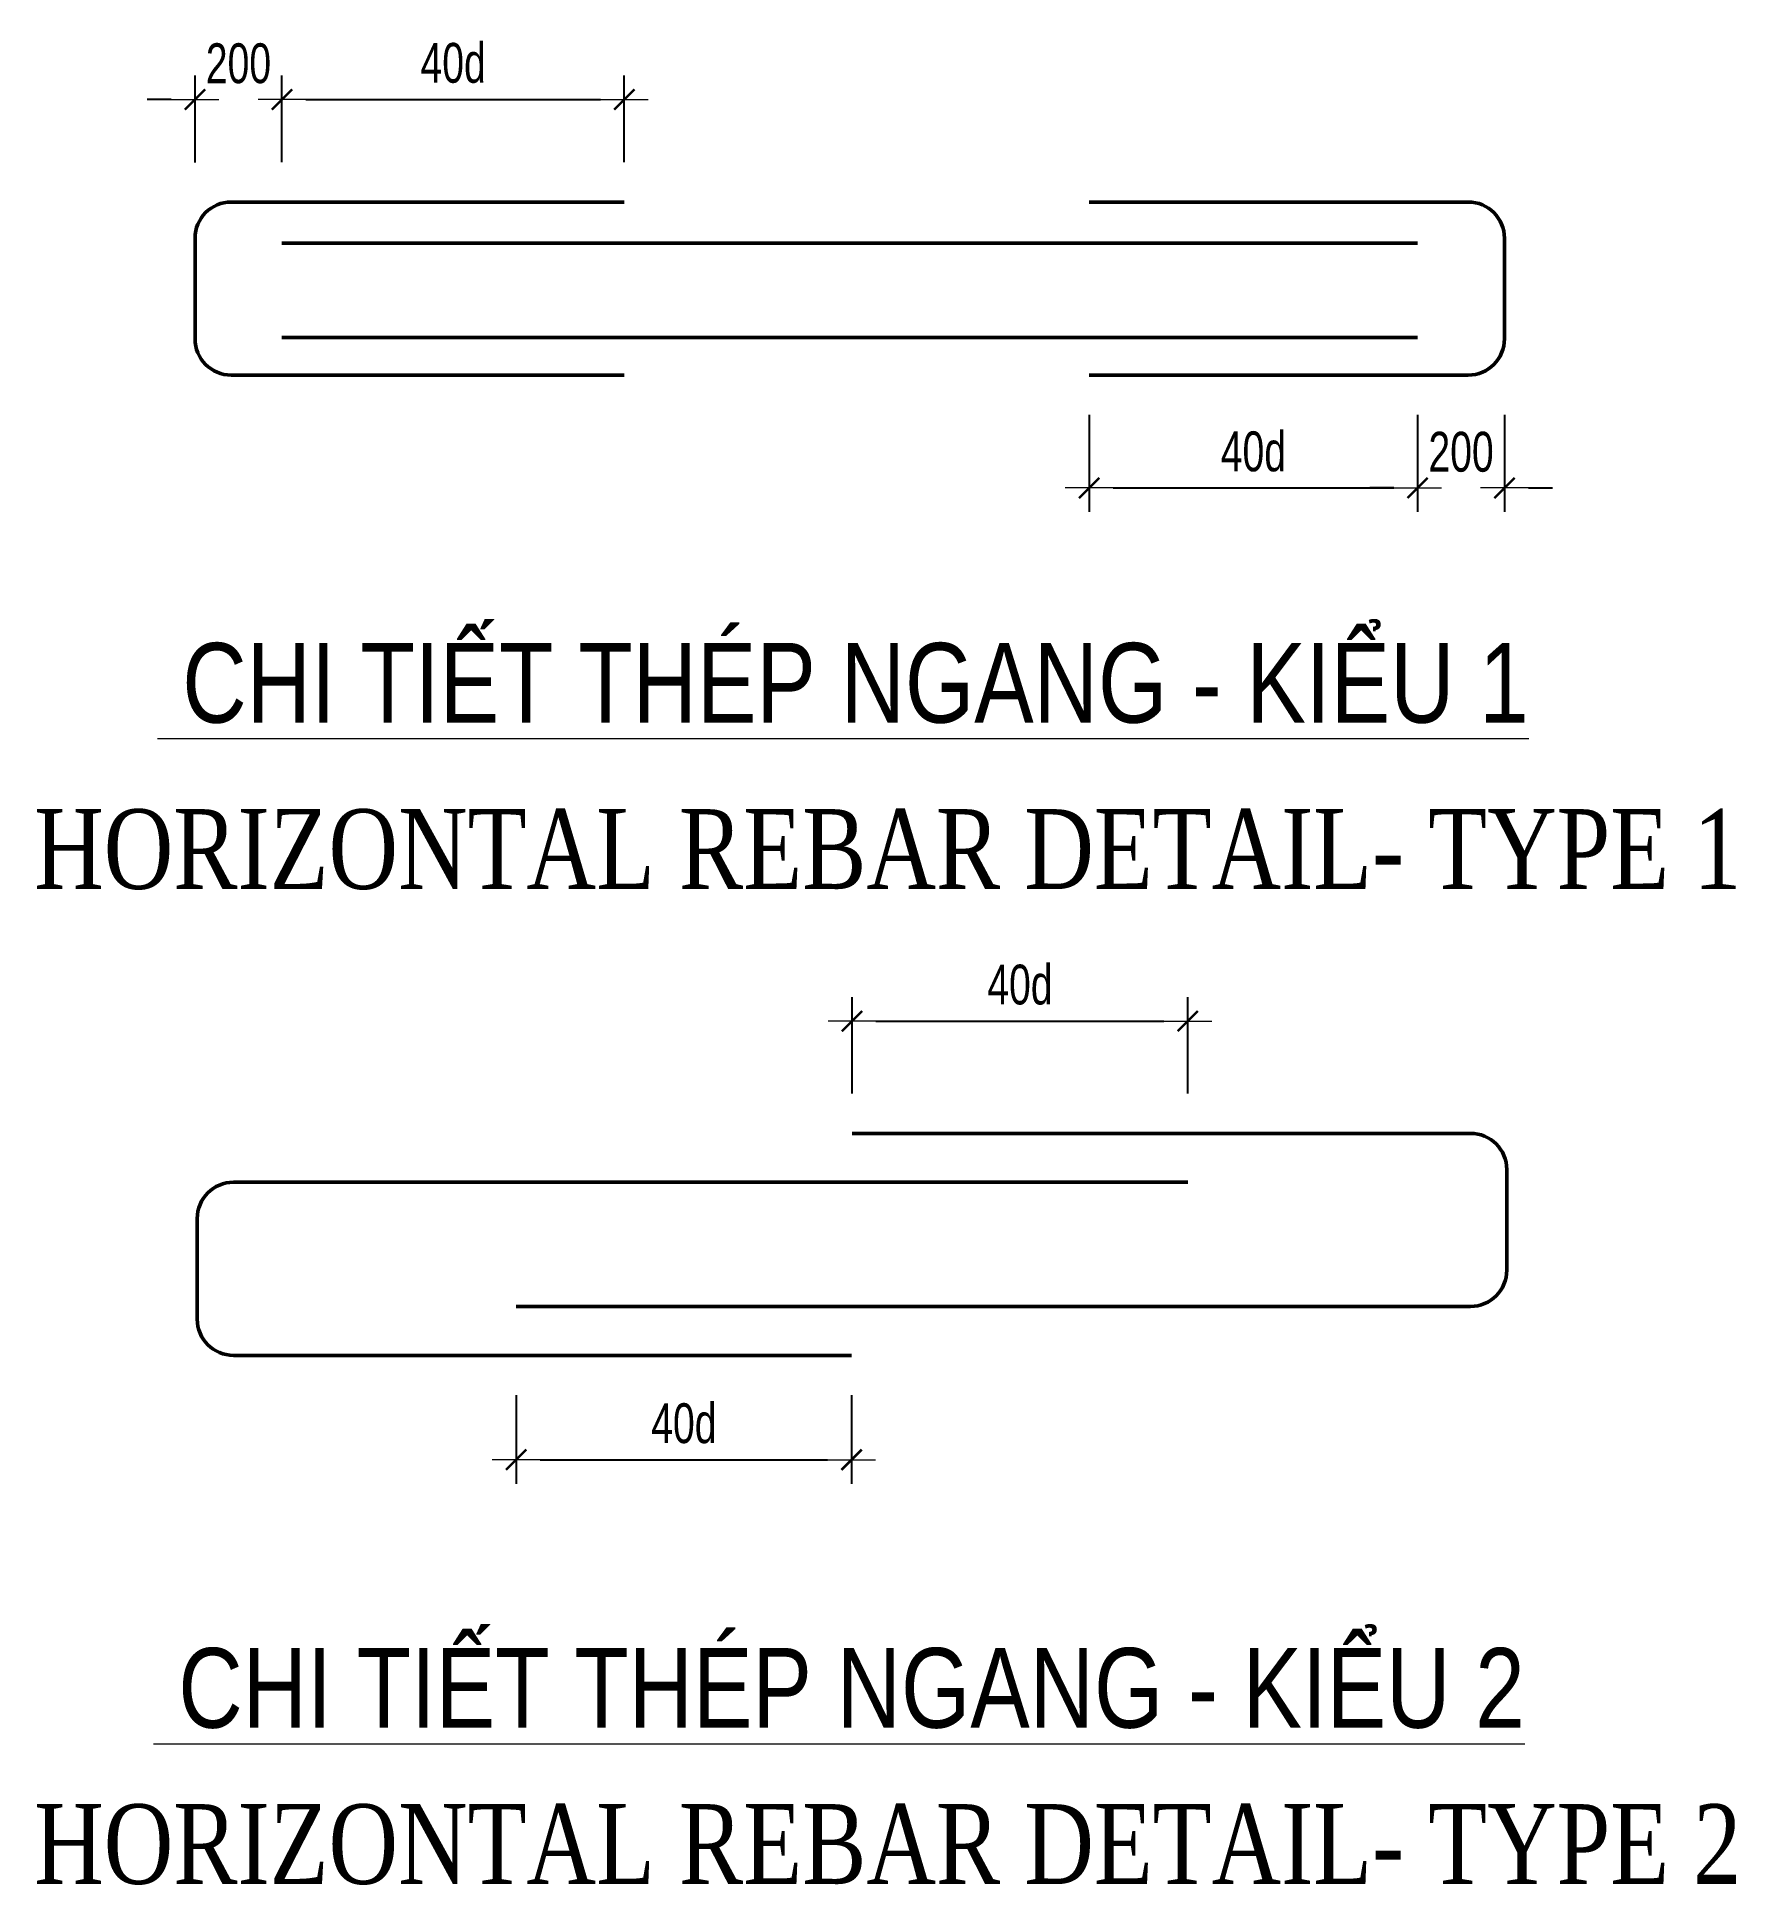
# Model space of a CAD drawing. Header units: millimetres. Extents: x 738475 to 1279438, y -34239 to 156422.
# Drawn here: x 1270017 to 1275345, y 126160 to 131955 of the extents above; entities that cross this region are included whole.
import ezdxf

# ---------------------------------------------------------------- set-up
doc = ezdxf.new("R2010")
doc.units = ezdxf.units.MM
doc.header["$MEASUREMENT"] = 0
doc.layers.get('Defpoints').update_dxf_attribs({"color": 151, "lineweight": 9})
for name, color, linetype, lineweight in [('NDC_S_DIM', 1, 'Continuous', 15), ('NDC_S_ENG TITLE', 3, 'Continuous', 20), ('NDC_S_VN TEXT', 7, 'Continuous', 20)]:
    doc.layers.add(name, color=color, linetype=linetype, lineweight=lineweight)
doc.layers.add('Reinforcement', color=4, linetype='Continuous')
doc.styles.add('ARIAL', font='arial.ttf', dxfattribs={"width": 0.8})
doc.styles.add('NDC_DIM', font='', dxfattribs={"width": 0.75})
doc.styles.add('VNTIMEH', font='vntimeh.shx', dxfattribs={"width": 0.8, "bigfont": 'vns.shx'})
doc.styles.get('NDC_DIM').set_extended_font_data('Dotum')
doc.dimstyles.new('NDC_dim_50', dxfattribs={"dimscale": 50, "dimtxt": 2.5, "dimasz": 1.5, "dimexe": 1.5, "dimexo": 2.5, "dimgap": 1, "dimtad": 1, "dimdec": 0, "dimzin": 0, "dimdsep": 46, "dimtxsty": 'NDC_DIM', "dimblk": 'DIMMARK', "dimcen": 0.09, "dimdle": 1.2, "dimclrd": 1, "dimclre": 1, "dimclrt": 3, "dimadec": 0, "dimazin": 0, "dimtfac": 1, "dimtdec": 0, "dimtix": 1, "dimtofl": 0, "dimtmove": 0, "dimatfit": 3, "dimfxl": 6, "dimfxlon": 1, "dimtolj": 1, "dimtzin": 0, "dimarcsym": 0})

msp = doc.modelspace()

# ---------------------------------------------------------------- texts
at = {"layer": 'NDC_S_ENG TITLE', "style": 'VNTIMEH', "width": 0.8}
for s, p in [('horizontal rebar detail- type 1', (1270008.763, 129283.766)), ('horizontal rebar detail- type 1', (1270008.763, 129283.766)), ('horizontal rebar detail- type 2', (1270008.763, 126163.424)), ('horizontal rebar detail- type 2', (1270008.763, 126163.424))]:
    msp.add_text(s, height=250, dxfattribs=at).set_placement(p)
at = {"layer": 'NDC_S_VN TEXT', "style": 'ARIAL', "width": 0.8}
for s, p in [('%%u CHI TIẾT THÉP NGANG - KIỂU 1', (1270395.516, 129804.906)), ('%%u CHI TIẾT THÉP NGANG - KIỂU 1', (1270395.516, 129804.906)), ('%%u CHI TIẾT THÉP NGANG - KIỂU 2', (1270383.145, 126652.989)), ('%%u CHI TIẾT THÉP NGANG - KIỂU 2', (1270383.145, 126652.989))]:
    msp.add_text(s, height=250, dxfattribs=at).set_placement(p)

# ---------------------------------------------------------------- blocks, each defined once
blk = doc.blocks.new('DIMMARK')
at = {"layer": 'NDC_S_DIM', "color": 1}
blk.add_line((-1.5, 0), (1, 0), dxfattribs=at)
at = {"layer": 'NDC_S_DIM', "color": 2, "const_width": 0.1}
blk.add_lwpolyline([(-0.424, -0.424), (0.424, 0.424)], dxfattribs=at)
blk = doc.blocks.new('*D637')
at = {"layer": 'Defpoints', "color": 0, "transparency": 16777216}
for p in [(1271859.2, 131759.4), (1270785.6, 131437.7), (1271859.2, 131437.7)]:
    blk.add_point(p, dxfattribs=at)
at = {"layer": 'NDC_S_DIM', "color": 1, "lineweight": -2, "transparency": 16777216}
for p, q in [((1270785.6, 131562.7), (1270785.6, 131834.4)), ((1271859.2, 131562.7), (1271859.2, 131834.4)), ((1270860.6, 131759.4), (1271784.2, 131759.4))]:
    blk.add_line(p, q, dxfattribs=at)
at = {"layer": 'NDC_S_DIM', "color": 1, "lineweight": -2, "transparency": 16777216, "xscale": 75, "yscale": 75, "zscale": 75, "rotation": 180}
blk.add_blockref('DIMMARK', (1270785.6, 131759.4), dxfattribs=at)
at = {"layer": 'NDC_S_DIM', "color": 1, "lineweight": -2, "transparency": 16777216, "xscale": 75, "yscale": 75, "zscale": 75}
blk.add_blockref('DIMMARK', (1271859.2, 131759.4), dxfattribs=at)
at = {"layer": 'NDC_S_DIM', "color": 3, "transparency": 16777216, "insert": (1271322.4, 131873.3), "char_height": 125, "attachment_point": 5, "style": 'NDC_DIM'}
blk.add_mtext('\\A1;40d', dxfattribs=at)
blk = doc.blocks.new('*D638')
at = {"layer": 'Defpoints', "color": 0, "transparency": 16777216}
for p in [(1273316.8, 130894.9), (1274346.6, 130894.9), (1274346.6, 130541.1)]:
    blk.add_point(p, dxfattribs=at)
at = {"layer": 'NDC_S_DIM', "color": 1, "lineweight": -2, "transparency": 16777216}
for p, q in [((1273316.8, 130769.9), (1273316.8, 130466.1)), ((1274346.6, 130769.9), (1274346.6, 130466.1)), ((1273391.8, 130541.1), (1274271.6, 130541.1))]:
    blk.add_line(p, q, dxfattribs=at)
at = {"layer": 'NDC_S_DIM', "color": 1, "lineweight": -2, "transparency": 16777216, "xscale": 75, "yscale": 75, "zscale": 75, "rotation": 180}
blk.add_blockref('DIMMARK', (1273316.8, 130541.1), dxfattribs=at)
at = {"layer": 'NDC_S_DIM', "color": 1, "lineweight": -2, "transparency": 16777216, "xscale": 75, "yscale": 75, "zscale": 75}
blk.add_blockref('DIMMARK', (1274346.6, 130541.1), dxfattribs=at)
at = {"layer": 'NDC_S_DIM', "color": 3, "transparency": 16777216, "insert": (1273831.7, 130654.9), "char_height": 125, "attachment_point": 5, "style": 'NDC_DIM'}
blk.add_mtext('\\A1;40d', dxfattribs=at)
blk = doc.blocks.new('*D639')
at = {"layer": 'Defpoints', "color": 0, "transparency": 16777216}
for p in [(1273626.1, 128868.9), (1272573.1, 128517), (1273626.1, 128517)]:
    blk.add_point(p, dxfattribs=at)
at = {"layer": 'NDC_S_DIM', "color": 1, "lineweight": -2, "transparency": 16777216}
for p, q in [((1272573.1, 128642), (1272573.1, 128943.9)), ((1273626.1, 128642), (1273626.1, 128943.9)), ((1272648.1, 128868.9), (1273551.1, 128868.9))]:
    blk.add_line(p, q, dxfattribs=at)
at = {"layer": 'NDC_S_DIM', "color": 1, "lineweight": -2, "transparency": 16777216, "xscale": 75, "yscale": 75, "zscale": 75, "rotation": 180}
blk.add_blockref('DIMMARK', (1272573.1, 128868.9), dxfattribs=at)
at = {"layer": 'NDC_S_DIM', "color": 1, "lineweight": -2, "transparency": 16777216, "xscale": 75, "yscale": 75, "zscale": 75}
blk.add_blockref('DIMMARK', (1273626.1, 128868.9), dxfattribs=at)
at = {"layer": 'NDC_S_DIM', "color": 3, "transparency": 16777216, "insert": (1273099.6, 128982.8), "char_height": 125, "attachment_point": 5, "style": 'NDC_DIM'}
blk.add_mtext('\\A1;40d', dxfattribs=at)
blk = doc.blocks.new('*D640')
at = {"layer": 'Defpoints', "color": 0, "transparency": 16777216}
for p in [(1271520.1, 127820.8), (1272571.7, 127820.8), (1272571.7, 127493.3)]:
    blk.add_point(p, dxfattribs=at)
at = {"layer": 'NDC_S_DIM', "color": 1, "lineweight": -2, "transparency": 16777216}
for p, q in [((1271520.1, 127695.8), (1271520.1, 127418.3)), ((1272571.7, 127695.8), (1272571.7, 127418.3)), ((1271595.1, 127493.3), (1272496.7, 127493.3))]:
    blk.add_line(p, q, dxfattribs=at)
at = {"layer": 'NDC_S_DIM', "color": 1, "lineweight": -2, "transparency": 16777216, "xscale": 75, "yscale": 75, "zscale": 75, "rotation": 180}
blk.add_blockref('DIMMARK', (1271520.1, 127493.3), dxfattribs=at)
at = {"layer": 'NDC_S_DIM', "color": 1, "lineweight": -2, "transparency": 16777216, "xscale": 75, "yscale": 75, "zscale": 75}
blk.add_blockref('DIMMARK', (1272571.7, 127493.3), dxfattribs=at)
at = {"layer": 'NDC_S_DIM', "color": 3, "transparency": 16777216, "insert": (1272045.9, 127607.2), "char_height": 125, "attachment_point": 5, "style": 'NDC_DIM'}
blk.add_mtext('\\A1;40d', dxfattribs=at)
blk = doc.blocks.new('*D641')
at = {"layer": 'Defpoints', "color": 0, "transparency": 16777216}
for p in [(1270513.1, 131759.4), (1270513.1, 131436.3), (1270785.6, 131437.7)]:
    blk.add_point(p, dxfattribs=at)
at = {"layer": 'NDC_S_DIM', "color": 1, "lineweight": -2, "transparency": 16777216}
for p, q in [((1270513.1, 131561.3), (1270513.1, 131834.4)), ((1270785.6, 131562.7), (1270785.6, 131834.4)), ((1270438.1, 131759.4), (1270363.1, 131759.4)), ((1270860.6, 131759.4), (1270935.6, 131759.4))]:
    blk.add_line(p, q, dxfattribs=at)
at = {"layer": 'NDC_S_DIM', "color": 1, "lineweight": -2, "transparency": 16777216, "xscale": 75, "yscale": 75, "zscale": 75}
blk.add_blockref('DIMMARK', (1270513.1, 131759.4), dxfattribs=at)
at = {"layer": 'NDC_S_DIM', "color": 1, "lineweight": -2, "transparency": 16777216, "xscale": 75, "yscale": 75, "zscale": 75, "rotation": 180}
blk.add_blockref('DIMMARK', (1270785.6, 131759.4), dxfattribs=at)
at = {"layer": 'NDC_S_DIM', "color": 3, "transparency": 16777216, "insert": (1270649.3, 131872), "char_height": 125, "attachment_point": 5, "style": 'NDC_DIM'}
blk.add_mtext('\\A1;200', dxfattribs=at)
blk = doc.blocks.new('*D642')
at = {"layer": 'Defpoints', "color": 0, "transparency": 16777216}
for p in [(1274346.6, 130894.9), (1274619.1, 130894.9), (1274346.6, 130541.1)]:
    blk.add_point(p, dxfattribs=at)
at = {"layer": 'NDC_S_DIM', "color": 1, "lineweight": -2, "transparency": 16777216}
for p, q in [((1274346.6, 130769.9), (1274346.6, 130466.1)), ((1274619.1, 130769.9), (1274619.1, 130466.1)), ((1274271.6, 130541.1), (1274196.6, 130541.1)), ((1274694.1, 130541.1), (1274769.1, 130541.1))]:
    blk.add_line(p, q, dxfattribs=at)
at = {"layer": 'NDC_S_DIM', "color": 1, "lineweight": -2, "transparency": 16777216, "xscale": 75, "yscale": 75, "zscale": 75}
blk.add_blockref('DIMMARK', (1274346.6, 130541.1), dxfattribs=at)
at = {"layer": 'NDC_S_DIM', "color": 1, "lineweight": -2, "transparency": 16777216, "xscale": 75, "yscale": 75, "zscale": 75, "rotation": 180}
blk.add_blockref('DIMMARK', (1274619.1, 130541.1), dxfattribs=at)
at = {"layer": 'NDC_S_DIM', "color": 3, "transparency": 16777216, "insert": (1274482.9, 130653.7), "char_height": 125, "attachment_point": 5, "style": 'NDC_DIM'}
blk.add_mtext('\\A1;200', dxfattribs=at)
blk = doc.blocks.new('*D631')
at = {"layer": 'Defpoints', "color": 0, "transparency": 16777216}
for p in [(1271859.2, 131759.4), (1270785.6, 131437.7), (1271859.2, 131437.7)]:
    blk.add_point(p, dxfattribs=at)
at = {"layer": 'NDC_S_DIM', "color": 1, "lineweight": -2, "transparency": 16777216}
for p, q in [((1270785.6, 131562.7), (1270785.6, 131834.4)), ((1271859.2, 131562.7), (1271859.2, 131834.4)), ((1270860.6, 131759.4), (1271784.2, 131759.4))]:
    blk.add_line(p, q, dxfattribs=at)
at = {"layer": 'NDC_S_DIM', "color": 1, "lineweight": -2, "transparency": 16777216, "xscale": 75, "yscale": 75, "zscale": 75, "rotation": 180}
blk.add_blockref('DIMMARK', (1270785.6, 131759.4), dxfattribs=at)
at = {"layer": 'NDC_S_DIM', "color": 1, "lineweight": -2, "transparency": 16777216, "xscale": 75, "yscale": 75, "zscale": 75}
blk.add_blockref('DIMMARK', (1271859.2, 131759.4), dxfattribs=at)
at = {"layer": 'NDC_S_DIM', "color": 3, "transparency": 16777216, "insert": (1271322.4, 131873.3), "char_height": 125, "attachment_point": 5, "style": 'NDC_DIM'}
blk.add_mtext('\\A1;40d', dxfattribs=at)
blk = doc.blocks.new('*D632')
at = {"layer": 'Defpoints', "color": 0, "transparency": 16777216}
for p in [(1273316.8, 130894.9), (1274346.6, 130894.9), (1274346.6, 130541.1)]:
    blk.add_point(p, dxfattribs=at)
at = {"layer": 'NDC_S_DIM', "color": 1, "lineweight": -2, "transparency": 16777216}
for p, q in [((1273316.8, 130769.9), (1273316.8, 130466.1)), ((1274346.6, 130769.9), (1274346.6, 130466.1)), ((1273391.8, 130541.1), (1274271.6, 130541.1))]:
    blk.add_line(p, q, dxfattribs=at)
at = {"layer": 'NDC_S_DIM', "color": 1, "lineweight": -2, "transparency": 16777216, "xscale": 75, "yscale": 75, "zscale": 75, "rotation": 180}
blk.add_blockref('DIMMARK', (1273316.8, 130541.1), dxfattribs=at)
at = {"layer": 'NDC_S_DIM', "color": 1, "lineweight": -2, "transparency": 16777216, "xscale": 75, "yscale": 75, "zscale": 75}
blk.add_blockref('DIMMARK', (1274346.6, 130541.1), dxfattribs=at)
at = {"layer": 'NDC_S_DIM', "color": 3, "transparency": 16777216, "insert": (1273831.7, 130654.9), "char_height": 125, "attachment_point": 5, "style": 'NDC_DIM'}
blk.add_mtext('\\A1;40d', dxfattribs=at)
blk = doc.blocks.new('*D633')
at = {"layer": 'Defpoints', "color": 0, "transparency": 16777216}
for p in [(1273626.1, 128868.9), (1272573.1, 128517), (1273626.1, 128517)]:
    blk.add_point(p, dxfattribs=at)
at = {"layer": 'NDC_S_DIM', "color": 1, "lineweight": -2, "transparency": 16777216}
for p, q in [((1272573.1, 128642), (1272573.1, 128943.9)), ((1273626.1, 128642), (1273626.1, 128943.9)), ((1272648.1, 128868.9), (1273551.1, 128868.9))]:
    blk.add_line(p, q, dxfattribs=at)
at = {"layer": 'NDC_S_DIM', "color": 1, "lineweight": -2, "transparency": 16777216, "xscale": 75, "yscale": 75, "zscale": 75, "rotation": 180}
blk.add_blockref('DIMMARK', (1272573.1, 128868.9), dxfattribs=at)
at = {"layer": 'NDC_S_DIM', "color": 1, "lineweight": -2, "transparency": 16777216, "xscale": 75, "yscale": 75, "zscale": 75}
blk.add_blockref('DIMMARK', (1273626.1, 128868.9), dxfattribs=at)
at = {"layer": 'NDC_S_DIM', "color": 3, "transparency": 16777216, "insert": (1273099.6, 128982.8), "char_height": 125, "attachment_point": 5, "style": 'NDC_DIM'}
blk.add_mtext('\\A1;40d', dxfattribs=at)
blk = doc.blocks.new('*D634')
at = {"layer": 'Defpoints', "color": 0, "transparency": 16777216}
for p in [(1271520.1, 127820.8), (1272571.7, 127820.8), (1272571.7, 127493.3)]:
    blk.add_point(p, dxfattribs=at)
at = {"layer": 'NDC_S_DIM', "color": 1, "lineweight": -2, "transparency": 16777216}
for p, q in [((1271520.1, 127695.8), (1271520.1, 127418.3)), ((1272571.7, 127695.8), (1272571.7, 127418.3)), ((1271595.1, 127493.3), (1272496.7, 127493.3))]:
    blk.add_line(p, q, dxfattribs=at)
at = {"layer": 'NDC_S_DIM', "color": 1, "lineweight": -2, "transparency": 16777216, "xscale": 75, "yscale": 75, "zscale": 75, "rotation": 180}
blk.add_blockref('DIMMARK', (1271520.1, 127493.3), dxfattribs=at)
at = {"layer": 'NDC_S_DIM', "color": 1, "lineweight": -2, "transparency": 16777216, "xscale": 75, "yscale": 75, "zscale": 75}
blk.add_blockref('DIMMARK', (1272571.7, 127493.3), dxfattribs=at)
at = {"layer": 'NDC_S_DIM', "color": 3, "transparency": 16777216, "insert": (1272045.9, 127607.2), "char_height": 125, "attachment_point": 5, "style": 'NDC_DIM'}
blk.add_mtext('\\A1;40d', dxfattribs=at)
blk = doc.blocks.new('*D635')
at = {"layer": 'Defpoints', "color": 0, "transparency": 16777216}
for p in [(1270513.1, 131759.4), (1270513.1, 131436.3), (1270785.6, 131437.7)]:
    blk.add_point(p, dxfattribs=at)
at = {"layer": 'NDC_S_DIM', "color": 1, "lineweight": -2, "transparency": 16777216}
for p, q in [((1270513.1, 131561.3), (1270513.1, 131834.4)), ((1270785.6, 131562.7), (1270785.6, 131834.4)), ((1270438.1, 131759.4), (1270363.1, 131759.4)), ((1270860.6, 131759.4), (1270935.6, 131759.4))]:
    blk.add_line(p, q, dxfattribs=at)
at = {"layer": 'NDC_S_DIM', "color": 1, "lineweight": -2, "transparency": 16777216, "xscale": 75, "yscale": 75, "zscale": 75}
blk.add_blockref('DIMMARK', (1270513.1, 131759.4), dxfattribs=at)
at = {"layer": 'NDC_S_DIM', "color": 1, "lineweight": -2, "transparency": 16777216, "xscale": 75, "yscale": 75, "zscale": 75, "rotation": 180}
blk.add_blockref('DIMMARK', (1270785.6, 131759.4), dxfattribs=at)
at = {"layer": 'NDC_S_DIM', "color": 3, "transparency": 16777216, "insert": (1270649.3, 131872), "char_height": 125, "attachment_point": 5, "style": 'NDC_DIM'}
blk.add_mtext('\\A1;200', dxfattribs=at)
blk = doc.blocks.new('*D636')
at = {"layer": 'Defpoints', "color": 0, "transparency": 16777216}
for p in [(1274346.6, 130894.9), (1274619.1, 130894.9), (1274346.6, 130541.1)]:
    blk.add_point(p, dxfattribs=at)
at = {"layer": 'NDC_S_DIM', "color": 1, "lineweight": -2, "transparency": 16777216}
for p, q in [((1274346.6, 130769.9), (1274346.6, 130466.1)), ((1274619.1, 130769.9), (1274619.1, 130466.1)), ((1274271.6, 130541.1), (1274196.6, 130541.1)), ((1274694.1, 130541.1), (1274769.1, 130541.1))]:
    blk.add_line(p, q, dxfattribs=at)
at = {"layer": 'NDC_S_DIM', "color": 1, "lineweight": -2, "transparency": 16777216, "xscale": 75, "yscale": 75, "zscale": 75}
blk.add_blockref('DIMMARK', (1274346.6, 130541.1), dxfattribs=at)
at = {"layer": 'NDC_S_DIM', "color": 1, "lineweight": -2, "transparency": 16777216, "xscale": 75, "yscale": 75, "zscale": 75, "rotation": 180}
blk.add_blockref('DIMMARK', (1274619.1, 130541.1), dxfattribs=at)
at = {"layer": 'NDC_S_DIM', "color": 3, "transparency": 16777216, "insert": (1274482.9, 130653.7), "char_height": 125, "attachment_point": 5, "style": 'NDC_DIM'}
blk.add_mtext('\\A1;200', dxfattribs=at)

# ---------------------------------------------------------------- dimensions: what is measured, and where the dimension line sits
at = {"layer": 'NDC_S_DIM'}
for base, p1, p2, text, picture, middle in [((1270513.064, 131759.436), (1270785.554, 131437.662), (1270513.064, 131436.292), '200', '*D641', (1270649.309, 131872.021)), ((1270513.064, 131759.436), (1270785.554, 131437.662), (1270513.064, 131436.292), '200', '*D635', (1270649.309, 131872.021)), ((1271859.162, 131759.436), (1270785.554, 131437.662), (1271859.162, 131437.662), '40d', '*D637', (1271322.358, 131873.293)), ((1271859.162, 131759.436), (1270785.554, 131437.662), (1271859.162, 131437.662), '40d', '*D631', (1271322.358, 131873.293)), ((1274346.645, 130541.081), (1273316.803, 130894.864), (1274346.645, 130894.864), '40d', '*D638', (1273831.724, 130654.938)), ((1274346.645, 130541.081), (1273316.803, 130894.864), (1274346.645, 130894.864), '40d', '*D632', (1273831.724, 130654.938)), ((1274346.645, 130541.081), (1274619.135, 130894.898), (1274346.645, 130894.864), '200', '*D642', (1274482.89, 130653.666)), ((1274346.645, 130541.081), (1274619.135, 130894.898), (1274346.645, 130894.864), '200', '*D636', (1274482.89, 130653.666)), ((1273626.136, 128868.9), (1272573.1, 128517.024), (1273626.136, 128517.024), '40d', '*D639', (1273099.618, 128982.757)), ((1273626.136, 128868.9), (1272573.1, 128517.024), (1273626.136, 128517.024), '40d', '*D633', (1273099.618, 128982.757)), ((1272571.716, 127493.304), (1271520.065, 127820.845), (1272571.716, 127820.845), '40d', '*D640', (1272045.89, 127607.161)), ((1272571.716, 127493.304), (1271520.065, 127820.845), (1272571.716, 127820.845), '40d', '*D634', (1272045.89, 127607.161))]:
    dim = msp.add_linear_dim(base=base, p1=p1, p2=p2, text=text, dimstyle='NDC_dim_50', override={"dimtmove": 1}, dxfattribs=at)
    dim.commit()
    dim.dimension.update_dxf_attribs({"geometry": picture, "text_midpoint": middle})

# ---------------------------------------------------------------- linework, layer by layer
at = {"layer": 'Reinforcement', "lineweight": 50}
for p, q in [((1270785.554, 131308.75), (1274346.645, 131308.75)), ((1270785.554, 131308.75), (1274346.645, 131308.75)), ((1270785.554, 131013.344), (1274346.645, 131013.344)), ((1270785.554, 131013.344), (1274346.645, 131013.344))]:
    msp.add_line(p, q, dxfattribs=at)
for points in [[(1271859.162, 131437.662), (1270626.814, 131437.662, 0.41421356), (1270513.064, 131323.912), (1270513.064, 131008.614, 0.41421356), (1270626.814, 130894.864), (1271859.162, 130894.864)], [(1271859.162, 131437.662), (1270626.814, 131437.662, 0.41421356), (1270513.064, 131323.912), (1270513.064, 131008.614, 0.41421356), (1270626.814, 130894.864), (1271859.162, 130894.864)], [(1273316.803, 131437.662), (1274505.385, 131437.662, -0.41421356), (1274619.135, 131323.912), (1274619.135, 131008.614, -0.41421356), (1274505.385, 130894.864), (1273316.803, 130894.864)], [(1273316.803, 131437.662), (1274505.385, 131437.662, -0.41421356), (1274619.135, 131323.912), (1274619.135, 131008.614, -0.41421356), (1274505.385, 130894.864), (1273316.803, 130894.864)], [(1271520.065, 127974.225), (1274512.386, 127974.225, 0.41421356), (1274626.136, 128087.975), (1274626.136, 128403.274, 0.41421356), (1274512.386, 128517.024)], [(1271520.065, 127974.225), (1274512.386, 127974.225, 0.41421356), (1274626.136, 128087.975), (1274626.136, 128403.274, 0.41421356), (1274512.386, 128517.024)], [(1274626.136, 128403.274, 0.41421356), (1274512.386, 128517.024), (1272573.1, 128517.024)], [(1274626.136, 128403.274, 0.41421356), (1274512.386, 128517.024), (1272573.1, 128517.024)], [(1273626.136, 128363.644), (1270633.815, 128363.644, 0.41421356), (1270520.065, 128249.894), (1270520.065, 127934.595, 0.41421356), (1270633.815, 127820.845), (1272571.716, 127820.845)], [(1273626.136, 128363.644), (1270633.815, 128363.644, 0.41421356), (1270520.065, 128249.894), (1270520.065, 127934.595, 0.41421356), (1270633.815, 127820.845), (1272571.716, 127820.845)]]:
    msp.add_lwpolyline(points, format="xyb", dxfattribs=at)

msp.set_redraw_order([(e.dxf.handle, doc.entitydb.next_handle()) for e in msp.query("TEXT MTEXT ATTDEF DIMENSION ARC_DIMENSION")])  # texts and dimensions are drawn at this point

doc.saveas('drawing.dxf')
